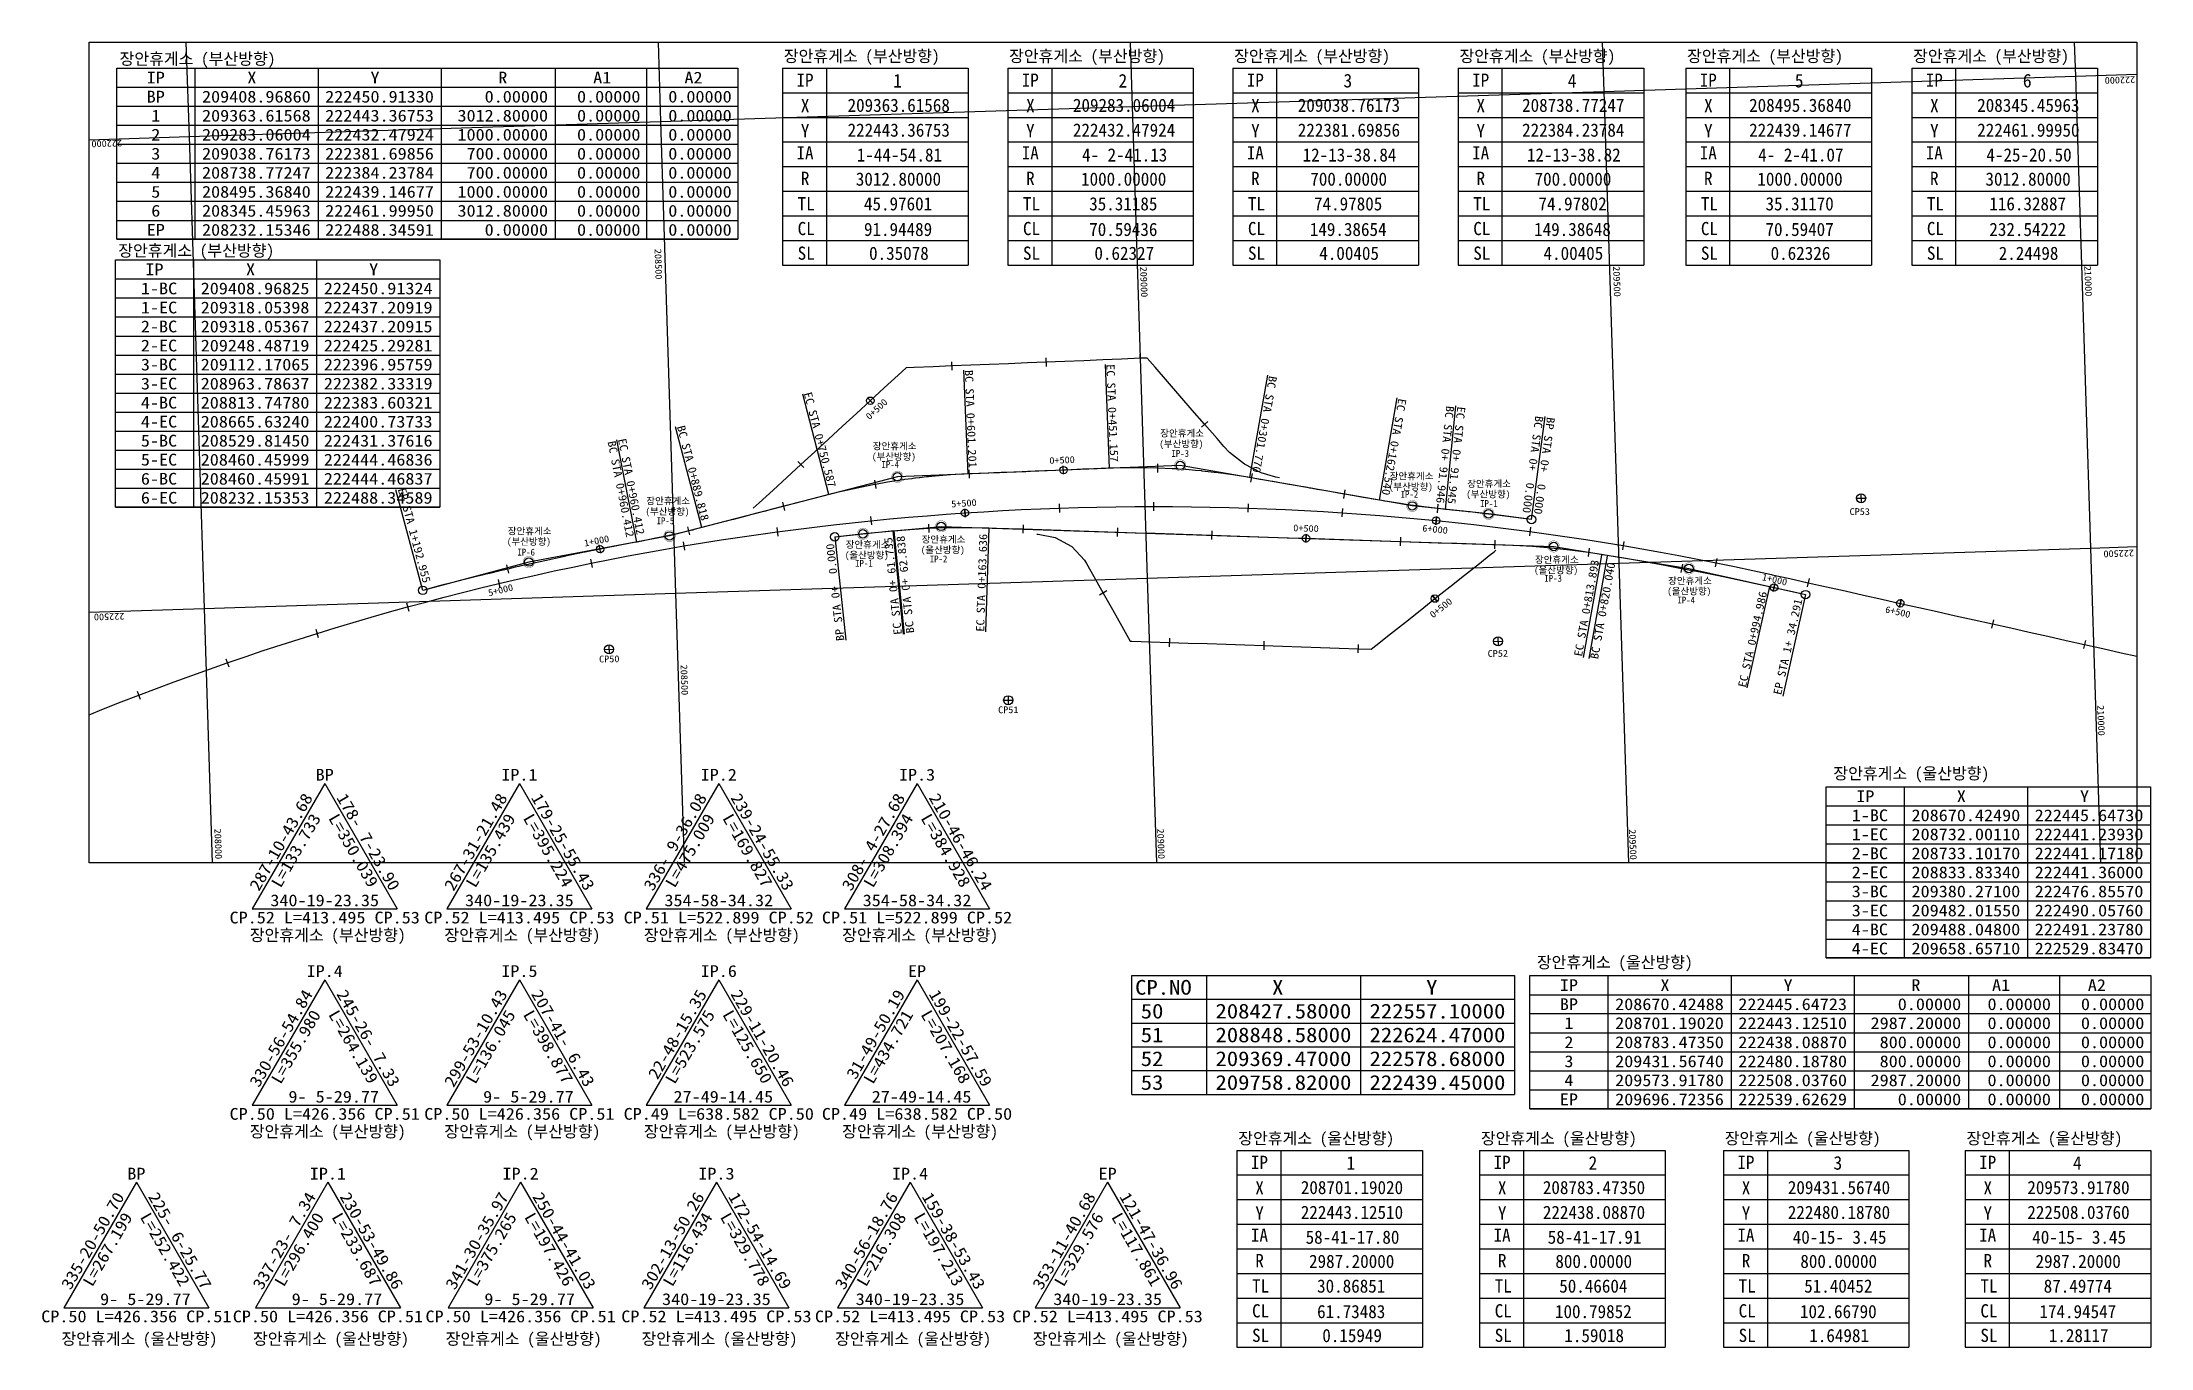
# Model space of a CAD drawing. Extents: x 19 to 2254, y 129 to 1512.
import ezdxf
from ezdxf.enums import TextEntityAlignment as Align

# ---------------------------------------------------------------- set-up
doc = ezdxf.new("R2010")
doc.units = 0
doc.header["$LTSCALE"] = 10
doc.header["$MEASUREMENT"] = 0
doc.layers.get('0').update_dxf_attribs({"linetype": 'CONTINUOUS'})
for name, color, linetype in [('CA-ALGN-CNTL', 2, 'CONTINUOUS'), ('CA-ALGN-IPLN', 1, 'CONTINUOUS'), ('CA-ALGN-IPSM', 2, 'CONTINUOUS'), ('CA-ALGN-STSM', 2, 'CONTINUOUS'), ('CA-ALGN-SUBL', 1, 'CONTINUOUS'), ('CA-ALGN-SUBS', 2, 'CONTINUOUS'), ('CA-ALGN-SUBT', 2, 'CONTINUOUS'), ('CA-ALGN-TEXT', 3, 'CONTINUOUS'), ('CA-TABL-LIN1', 4, 'CONTINUOUS'), ('CA-TABL-LIN2', 1, 'CONTINUOUS'), ('CA-TABL-TEX1', 6, 'CONTINUOUS'), ('CA-TABL-TEX2', 3, 'CONTINUOUS'), ('CA-TEXT', 3, 'CONTINUOUS'), ('CV-GRID-BORD', 4, 'CONTINUOUS'), ('CV-GRID-LINE', 1, 'CONTINUOUS'), ('CV-GRID-TEXT', 4, 'CONTINUOUS'), ('CV-LEAL', 1, 'CONTINUOUS'), ('CV-LEAT', 3, 'CONTINUOUS')]:
    doc.layers.add(name, color=color, linetype=linetype)
doc.styles.add('GTXT', font='DotumChe.ttf')
doc.styles.add('RP2', font='DotumChe.ttf')

msp = doc.modelspace()

# ---------------------------------------------------------------- texts
at = {"layer": 'CA-ALGN-SUBT', "style": 'RP2', "width": 1.100098}
for s, height, rotation, p, p2 in [('BC STA 0+601.201', 8.64, 272.3157, (996.9, 1165), (1001.1, 1061.4)), ('EC STA 0+451.157', 8.64, 272.3157, (1146.9, 1171.1), (1151.1, 1067.5)), ('EC STA 0+750.587', 8.64, 284.5435, (826.2, 1140.4), (852.3, 1040)), ('BC STA 0+301.770', 8.64, 260.0882, (1319.4, 1159.4), (1301.5, 1057.2)), ('EC STA 0+162.540', 8.64, 260.0881, (1456.5, 1135.4), (1438.7, 1033.3)), ('BC STA 0+ 91.946', 8.64, 264.1329, (1507, 1127.5), (1496.4, 1024.4)), ('EC STA 0+ 91.945', 8.64, 264.1329, (1518.9, 1126.7), (1508.3, 1023.6)), ('BC STA 0+889.818', 8.64, 284.543, (691.8, 1105.1), (717.8, 1004.7)), ('BC STA 0+  0.000', 8.64, 262.3845, (1601.6, 1116.9), (1587.9, 1014.1)), ('BP STA 0+  0.000', 8.64, 262.3845, (1613.8, 1115.6), (1600, 1012.8)), ('BC STA 0+960.412', 8.64, 281.1262, (618.3, 1089.1), (638.3, 987.3)), ('EC STA 0+960.412', 8.64, 281.1262, (629.4, 1091.6), (649.4, 989.9)), ('EP STA 1+192.955', 8.64, 284.9517, (396, 1038.9), (422.8, 938.8)), ('CP53', 7.2, 359.5988, (1934.5, 1011.6), (1956.1, 1011.5)), ('EC STA 0+ 61.735', 8.64, 95.7309, (930.3, 885.1), (919.9, 988.3)), ('BC STA 0+ 62.838', 8.64, 95.7309, (943.4, 886.6), (933, 989.8)), ('EC STA 0+163.636', 8.64, 88.1144, (1017.4, 887.8), (1020.8, 991.4)), ('BP STA 0+  0.000', 8.64, 96.1333, (869.3, 878.5), (858.2, 981.6)), ('EC STA 0+813.893', 8.64, 79.8692, (1650.9, 861.2), (1669.2, 963.2)), ('BC STA 0+820.040', 8.64, 79.8692, (1668, 858.3), (1686.3, 960.4)), ('EC STA 0+994.986', 8.64, 77.4056, (1824.6, 828.3), (1847.2, 929.5)), ('EP STA 1+ 34.291', 8.64, 77.4056, (1862, 820.4), (1884.6, 921.6)), ('CP50', 7.2, 0.7337, (609.4, 855.3), (631, 855.6)), ('CP52', 7.2, 0.3732, (1551, 861.2), (1572.6, 861.3))]:
    msp.add_text(s, height=height, rotation=rotation, dxfattribs=at).set_placement(p, p2, align=Align.FIT)
at = {"layer": 'CA-ALGN-TEXT', "style": 'RP2', "width": 1.100098}
for s, rotation, p, p2 in [('0+500', 42.5667, (895.9, 1111.9), (915.8, 1130.2)), ('0+500', 2.3157, (1086.7, 1065.6), (1113.6, 1066.7)), ('5+500', 3.8436, (982.8, 1019.5), (1009.7, 1021.3)), ('1+000', 11.2513, (594.2, 978), (620.6, 983.2)), ('0+500', 358.1141, (1344.9, 994.3), (1371.9, 993.4)), ('6+000', 354.2943, (1481.5, 994.2), (1508.4, 991.5)), ('1+000', 347.4055, (1841.2, 942.5), (1867.5, 936.6)), ('5+000', 13.3929, (492.7, 925.4), (518.9, 931.7)), ('0+500', 38.3651, (1493.1, 901.9), (1514.3, 918.7)), ('6+500', 347.4055, (1971.8, 908.3), (1998.1, 902.4))]:
    msp.add_text(s, height=7.2, rotation=rotation, dxfattribs=at).set_placement(p, p2, align=Align.FIT)
at = {"layer": 'CA-ALGN-TEXT', "style": 'RP2'}
for s, p in [('장안휴게소', (1204, 1094.5)), ('장안휴게소', (899.4, 1080.9)), ('(부산방향)', (898.6, 1069.8)), ('(부산방향)', (1203.2, 1083.3)), ('IP-3', (1215.9, 1073.1)), ('IP-4', (908.6, 1061.4)), ('장안휴게소', (1447.2, 1049.1)), ('장안휴게소', (659.4, 1022.8)), ('(부산방향)', (1446.4, 1037.9)), ('IP-2', (1458.8, 1029.9)), ('장안휴게소', (1529.3, 1041.1)), ('(부산방향)', (1528.5, 1030)), ('(부산방향)', (658.6, 1011.6)), ('IP-5', (670.3, 1001.8)), ('IP-1', (1543, 1020.1)), ('장안휴게소', (512.6, 990.9)), ('(부산방향)', (511.8, 979.8)), ('장안휴게소', (870.7, 976.6)), ('장안휴게소', (951.2, 982.1)), ('IP-6', (522.8, 968.6)), ('(울산방향)', (869.9, 965.4)), ('IP-1', (880.7, 956.7)), ('(울산방향)', (950.4, 971)), ('IP-2', (959.8, 961.4)), ('장안휴게소', (1601.1, 960.6)), ('(울산방향)', (1600.3, 949.5)), ('IP-3', (1611.1, 940.8)), ('장안휴게소', (1742.2, 938.3)), ('(울산방향)', (1741.4, 927.2)), ('IP-4', (1752.1, 917.8))]:
    msp.add_text(s, height=7.2, dxfattribs=at).set_placement(p)
at = {"layer": 'CA-TABL-TEX1', "style": 'RP2', "width": 1.128305}
for s, height, p, p2 in [('IP', 12.48, (130, 1468.7), (149.2, 1468.7)), ('X', 12.5, (236.6, 1468.7), (246.2, 1468.7)), ('Y', 12.5, (367.1, 1468.7), (376.7, 1468.7)), ('R', 12.5, (502.5, 1468.7), (512.1, 1468.7)), ('A1', 12.48, (603.1, 1468.7), (622.3, 1468.7)), ('A2', 12.48, (699.8, 1468.7), (719, 1468.7)), ('BP', 12.48, (130, 1448.5), (149.2, 1448.5)), ('1', 12.5, (134.8, 1428.4), (144.4, 1428.4)), ('2', 12.5, (134.8, 1408.2), (144.4, 1408.2)), ('3', 12.5, (134.8, 1388.1), (144.4, 1388.1)), ('4', 12.5, (134.8, 1367.9), (144.4, 1367.9)), ('5', 12.5, (134.8, 1347.7), (144.4, 1347.7)), ('EP', 12.48, (130, 1307.4), (149.2, 1307.4)), ('6', 12.5, (134.8, 1327.6), (144.4, 1327.6)), ('IP', 12.48, (128.6, 1265.5), (147.8, 1265.5)), ('X', 12.5, (235.2, 1265.5), (244.8, 1265.5)), ('Y', 12.5, (365.7, 1265.5), (375.3, 1265.5)), ('  1-BC', 12.48, (104.6, 1245.3), (162.2, 1245.3)), ('  1-EC', 12.48, (104.6, 1225.1), (162.2, 1225.1)), ('  2-BC', 12.48, (104.6, 1205), (162.2, 1205)), ('  2-EC', 12.48, (104.6, 1184.8), (162.2, 1184.8)), ('  3-BC', 12.48, (104.6, 1164.7), (162.2, 1164.7)), ('  3-EC', 12.48, (104.6, 1144.5), (162.2, 1144.5)), ('  4-BC', 12.48, (104.6, 1124.3), (162.2, 1124.3)), ('  4-EC', 12.48, (104.6, 1104.2), (162.2, 1104.2)), ('  5-BC', 12.48, (104.6, 1084), (162.2, 1084)), ('  5-EC', 12.48, (104.6, 1063.9), (162.2, 1063.9)), ('  6-BC', 12.48, (104.6, 1043.7), (162.2, 1043.7)), ('  6-EC', 12.48, (104.6, 1023.5), (162.2, 1023.5)), ('IP', 12.48, (1941.6, 707.3), (1960.8, 707.3)), ('X', 12.5, (2048.2, 707.3), (2057.8, 707.3)), ('Y', 12.5, (2178.7, 707.3), (2188.3, 707.3)), ('  1-BC', 12.48, (1917.6, 687.1), (1975.2, 687.1)), ('  1-EC', 12.48, (1917.6, 667), (1975.2, 667)), ('  2-BC', 12.48, (1917.6, 646.8), (1975.2, 646.8)), ('  2-EC', 12.48, (1917.6, 626.7), (1975.2, 626.7)), ('  3-BC', 12.48, (1917.6, 606.5), (1975.2, 606.5)), ('  3-EC', 12.48, (1917.6, 586.3), (1975.2, 586.3)), ('  4-BC', 12.48, (1917.6, 566.2), (1975.2, 566.2)), ('  4-EC', 12.48, (1917.6, 546), (1975.2, 546)), ('CP.NO', 15.6, (1177.4, 503.3), (1237.4, 503.3)), ('X', 15.6, (1322.6, 503.3), (1334.6, 503.3)), ('Y', 15.6, (1485.8, 503.3), (1497.8, 503.3)), ('IP', 12.48, (1627.5, 507.2), (1646.7, 507.2)), ('X', 12.5, (1734.1, 507.2), (1743.7, 507.2)), ('Y', 12.5, (1864.6, 507.2), (1874.2, 507.2)), ('R', 12.5, (2000, 507.2), (2009.6, 507.2)), ('A1', 12.48, (2085.5, 507.2), (2104.7, 507.2)), ('A2', 12.48, (2187, 507.2), (2206.2, 507.2)), ('50', 15.6, (1183.4, 478.1), (1207.4, 478.1)), ('BP', 12.48, (1627.5, 487), (1646.7, 487)), ('1', 12.5, (1632.3, 466.9), (1641.9, 466.9)), ('51', 15.6, (1183.4, 452.9), (1207.4, 452.9)), ('2', 12.5, (1632.3, 446.7), (1641.9, 446.7)), ('52', 15.6, (1183.4, 427.7), (1207.4, 427.7)), ('3', 12.5, (1632.3, 426.5), (1641.9, 426.5)), ('53', 15.6, (1183.4, 402.5), (1207.4, 402.5)), ('4', 12.5, (1632.3, 406.4), (1641.9, 406.4)), ('EP', 12.48, (1627.5, 386.2), (1646.7, 386.2))]:
    msp.add_text(s, height=height, dxfattribs=at).set_placement(p, p2, align=Align.FIT)
at = {"layer": 'CA-TABL-TEX1', "style": 'RP2'}
for s, height, p in [('IP', 13.98, (827.6, 1472.2)), ('1', 14.4, (925.7, 1471.6)), ('IP', 13.98, (1066.3, 1472.2)), ('2', 14.4, (1164.4, 1471.6)), ('IP', 13.98, (1304.8, 1472.2)), ('3', 14.4, (1402.8, 1471.6)), ('IP', 13.98, (1543.6, 1472.2)), ('4', 14.4, (1640.5, 1471.6)), ('IP', 13.98, (1784.8, 1472.2)), ('5', 14.4, (1881.1, 1471.6)), ('IP', 13.98, (2024.3, 1472.2)), ('6', 14.4, (2122.8, 1471.6)), ('X', 14, (827.7, 1445.3)), ('X', 14, (1304.9, 1445.3)), ('X', 14, (1543.7, 1445.3)), ('X', 14, (1784.9, 1445.3)), ('X', 14, (2024.4, 1445.3)), ('Y', 14, (827.7, 1418.7)), ('Y', 14, (1304.9, 1418.7)), ('Y', 14, (1543.7, 1418.7)), ('Y', 14, (1784.9, 1418.7)), ('Y', 14, (2024.4, 1418.7)), ('R', 14, (827.7, 1368.2)), ('R', 14, (1304.8, 1368.2)), ('R', 14, (1543.7, 1368.2)), ('R', 14, (1784.8, 1368.2)), ('R', 14, (2024.3, 1368.2)), ('TL', 13.98, (828.8, 1341.3)), ('TL', 13.98, (1306, 1341.3)), ('TL', 13.98, (1544.8, 1341.3)), ('TL', 13.98, (1786, 1341.3)), ('TL', 13.98, (2025.5, 1341.3)), ('CL', 13.98, (828.8, 1315)), ('CL', 13.98, (1306, 1315)), ('CL', 13.98, (1544.8, 1315)), ('CL', 13.98, (1786, 1315)), ('CL', 13.98, (2025.5, 1315)), ('SL', 13.98, (828.8, 1288.9)), ('SL', 13.98, (1306, 1288.9)), ('SL', 13.98, (1544.8, 1288.9)), ('SL', 13.98, (1786, 1288.9)), ('SL', 13.98, (2025.5, 1288.9)), ('IP', 13.98, (1309.2, 325.7)), ('1', 14.4, (1406, 325)), ('IP', 13.98, (1566.3, 325.7)), ('2', 14.4, (1662.5, 325)), ('IP', 13.98, (1824.7, 325.7)), ('3', 14.4, (1922.1, 325)), ('IP', 13.98, (2080.9, 325.7)), ('4', 14.4, (2175.9, 325)), ('X', 14, (1309.3, 298.7)), ('X', 14, (1566.4, 298.7)), ('X', 14, (1824.8, 298.7)), ('X', 14, (2081, 298.7)), ('Y', 14, (1309.3, 272.1)), ('Y', 14, (1566.4, 272.1)), ('Y', 14, (1824.8, 272.1)), ('Y', 14, (2081, 272.1)), ('R', 14, (1309.3, 221.6)), ('R', 14, (1566.4, 221.6)), ('R', 14, (1824.8, 221.6)), ('R', 14, (2081, 221.6)), ('TL', 13.98, (1310.4, 194.7)), ('TL', 13.98, (1567.5, 194.7)), ('TL', 13.98, (1826, 194.7)), ('TL', 13.98, (2082.2, 194.7)), ('CL', 13.98, (1310.4, 168.4)), ('CL', 13.98, (1567.5, 168.4)), ('CL', 13.98, (1826, 168.4)), ('CL', 13.98, (2082.2, 168.4)), ('SL', 13.98, (1310.4, 142.4)), ('SL', 13.98, (1567.5, 142.4)), ('SL', 13.98, (1826, 142.4)), ('SL', 13.98, (2082.2, 142.4))]:
    msp.add_text(s, height=height, rotation=360, dxfattribs=at).set_placement(p, align=Align.MIDDLE)
for p in [(827.6, 1395.2), (1304.8, 1395.2), (1543.6, 1395.2), (1784.8, 1395.2), (2024.3, 1395.2), (1309.2, 248.6), (1566.3, 248.6), (1824.7, 248.6), (2080.9, 248.6)]:
    msp.add_text('IA', height=13.98, dxfattribs=at).set_placement(p, align=Align.MIDDLE)
at = {"layer": 'CA-TABL-TEX2', "style": 'RP2', "width": 1.128305}
for s, height, p, p2 in [('209408.96860', 12.48, (188.6, 1448.5), (303.8, 1448.5)), ('222450.91330', 12.48, (319.1, 1448.5), (434.3, 1448.5)), ('    0.00000', 12.48, (449.7, 1448.5), (555.3, 1448.5)), ('   0.00000', 12.48, (557.2, 1448.5), (653.2, 1448.5)), ('   0.00000', 12.48, (653.9, 1448.5), (749.9, 1448.5)), ('209363.61568', 12.48, (188.6, 1428.4), (303.8, 1428.4)), ('222443.36753', 12.48, (319.1, 1428.4), (434.3, 1428.4)), (' 3012.80000', 12.48, (449.7, 1428.4), (555.3, 1428.4)), ('   0.00000', 12.48, (557.2, 1428.4), (653.2, 1428.4)), ('   0.00000', 12.48, (653.9, 1428.4), (749.9, 1428.4)), ('209283.06004', 12.48, (188.6, 1408.2), (303.8, 1408.2)), ('222432.47924', 12.48, (319.1, 1408.2), (434.3, 1408.2)), (' 1000.00000', 12.48, (449.7, 1408.2), (555.3, 1408.2)), ('   0.00000', 12.48, (557.2, 1408.2), (653.2, 1408.2)), ('   0.00000', 12.48, (653.9, 1408.2), (749.9, 1408.2)), ('209038.76173', 12.48, (188.6, 1388.1), (303.8, 1388.1)), ('222381.69856', 12.48, (319.1, 1388.1), (434.3, 1388.1)), ('  700.00000', 12.48, (449.7, 1388.1), (555.3, 1388.1)), ('   0.00000', 12.48, (557.2, 1388.1), (653.2, 1388.1)), ('   0.00000', 12.48, (653.9, 1388.1), (749.9, 1388.1)), ('208738.77247', 12.48, (188.6, 1367.9), (303.8, 1367.9)), ('222384.23784', 12.48, (319.1, 1367.9), (434.3, 1367.9)), ('  700.00000', 12.48, (449.7, 1367.9), (555.3, 1367.9)), ('   0.00000', 12.48, (557.2, 1367.9), (653.2, 1367.9)), ('   0.00000', 12.48, (653.9, 1367.9), (749.9, 1367.9)), ('208495.36840', 12.48, (188.6, 1347.7), (303.8, 1347.7)), ('222439.14677', 12.48, (319.1, 1347.7), (434.3, 1347.7)), (' 1000.00000', 12.48, (449.7, 1347.7), (555.3, 1347.7)), ('   0.00000', 12.48, (557.2, 1347.7), (653.2, 1347.7)), ('   0.00000', 12.48, (653.9, 1347.7), (749.9, 1347.7)), ('208345.45963', 12.48, (188.6, 1327.6), (303.8, 1327.6)), ('208232.15346', 12.48, (188.6, 1307.4), (303.8, 1307.4)), ('222461.99950', 12.48, (319.1, 1327.6), (434.3, 1327.6)), ('222488.34591', 12.48, (319.1, 1307.4), (434.3, 1307.4)), (' 3012.80000', 12.48, (449.7, 1327.6), (555.3, 1327.6)), ('    0.00000', 12.48, (449.7, 1307.4), (555.3, 1307.4)), ('   0.00000', 12.48, (557.2, 1327.6), (653.2, 1327.6)), ('   0.00000', 12.48, (557.2, 1307.4), (653.2, 1307.4)), ('   0.00000', 12.48, (653.9, 1327.6), (749.9, 1327.6)), ('   0.00000', 12.48, (653.9, 1307.4), (749.9, 1307.4)), ('209408.96825', 12.48, (187.2, 1245.3), (302.4, 1245.3)), ('222450.91324', 12.48, (317.7, 1245.3), (432.9, 1245.3)), ('209318.05398', 12.48, (187.2, 1225.1), (302.4, 1225.1)), ('222437.20919', 12.48, (317.7, 1225.1), (432.9, 1225.1)), ('209318.05367', 12.48, (187.2, 1205), (302.4, 1205)), ('222437.20915', 12.48, (317.7, 1205), (432.9, 1205)), ('209248.48719', 12.48, (187.2, 1184.8), (302.4, 1184.8)), ('222425.29281', 12.48, (317.7, 1184.8), (432.9, 1184.8)), ('209112.17065', 12.48, (187.2, 1164.7), (302.4, 1164.7)), ('222396.95759', 12.48, (317.7, 1164.7), (432.9, 1164.7)), ('208963.78637', 12.48, (187.2, 1144.5), (302.4, 1144.5)), ('222382.33319', 12.48, (317.7, 1144.5), (432.9, 1144.5)), ('208813.74780', 12.48, (187.2, 1124.3), (302.4, 1124.3)), ('222383.60321', 12.48, (317.7, 1124.3), (432.9, 1124.3)), ('208665.63240', 12.48, (187.2, 1104.2), (302.4, 1104.2)), ('208529.81450', 12.48, (187.2, 1084), (302.4, 1084)), ('222400.73733', 12.48, (317.7, 1104.2), (432.9, 1104.2)), ('222431.37616', 12.48, (317.7, 1084), (432.9, 1084)), ('208460.45999', 12.48, (187.2, 1063.9), (302.4, 1063.9)), ('222444.46836', 12.48, (317.7, 1063.9), (432.9, 1063.9)), ('208460.45991', 12.48, (187.2, 1043.7), (302.4, 1043.7)), ('222444.46837', 12.48, (317.7, 1043.7), (432.9, 1043.7)), ('208232.15353', 12.48, (187.2, 1023.5), (302.4, 1023.5)), ('222488.34589', 12.48, (317.7, 1023.5), (432.9, 1023.5)), ('208670.42490', 12.48, (2000.2, 687.1), (2115.4, 687.1)), ('222445.64730', 12.48, (2130.7, 687.1), (2245.9, 687.1)), ('208732.00110', 12.48, (2000.2, 667), (2115.4, 667)), ('222441.23930', 12.48, (2130.7, 667), (2245.9, 667)), ('208733.10170', 12.48, (2000.2, 646.8), (2115.4, 646.8)), ('222441.17180', 12.48, (2130.7, 646.8), (2245.9, 646.8)), ('208833.83340', 12.48, (2000.2, 626.7), (2115.4, 626.7)), ('222441.36000', 12.48, (2130.7, 626.7), (2245.9, 626.7)), ('209380.27100', 12.48, (2000.2, 606.5), (2115.4, 606.5)), ('222476.85570', 12.48, (2130.7, 606.5), (2245.9, 606.5)), ('209482.01550', 12.48, (2000.2, 586.3), (2115.4, 586.3)), ('222490.05760', 12.48, (2130.7, 586.3), (2245.9, 586.3)), ('209488.04800', 12.48, (2000.2, 566.2), (2115.4, 566.2)), ('222491.23780', 12.48, (2130.7, 566.2), (2245.9, 566.2)), ('209658.65710', 12.48, (2000.2, 546), (2115.4, 546)), ('222529.83470', 12.48, (2130.7, 546), (2245.9, 546)), ('208427.58000', 15.6, (1262.6, 478.1), (1406.6, 478.1)), ('222557.10000', 15.6, (1425.8, 478.1), (1569.8, 478.1)), ('208670.42488', 12.48, (1686.1, 487), (1801.3, 487)), ('222445.64723', 12.48, (1816.6, 487), (1931.8, 487)), ('    0.00000', 12.48, (1947.2, 487), (2052.8, 487)), ('   0.00000', 12.48, (2051.9, 487), (2147.9, 487)), ('   0.00000', 12.48, (2150.9, 487), (2246.9, 487)), ('208701.19020', 12.48, (1686.1, 466.9), (1801.3, 466.9)), ('222443.12510', 12.48, (1816.6, 466.9), (1931.8, 466.9)), (' 2987.20000', 12.48, (1947.2, 466.9), (2052.8, 466.9)), ('   0.00000', 12.48, (2051.9, 466.9), (2147.9, 466.9)), ('   0.00000', 12.48, (2150.9, 466.9), (2246.9, 466.9)), ('208848.58000', 15.6, (1262.6, 452.9), (1406.6, 452.9)), ('222624.47000', 15.6, (1425.8, 452.9), (1569.8, 452.9)), ('208783.47350', 12.48, (1686.1, 446.7), (1801.3, 446.7)), ('222438.08870', 12.48, (1816.6, 446.7), (1931.8, 446.7)), ('  800.00000', 12.48, (1947.2, 446.7), (2052.8, 446.7)), ('   0.00000', 12.48, (2051.9, 446.7), (2147.9, 446.7)), ('   0.00000', 12.48, (2150.9, 446.7), (2246.9, 446.7)), ('209369.47000', 15.6, (1262.6, 427.7), (1406.6, 427.7)), ('222578.68000', 15.6, (1425.8, 427.7), (1569.8, 427.7)), ('209431.56740', 12.48, (1686.1, 426.5), (1801.3, 426.5)), ('222480.18780', 12.48, (1816.6, 426.5), (1931.8, 426.5)), ('  800.00000', 12.48, (1947.2, 426.5), (2052.8, 426.5)), ('   0.00000', 12.48, (2051.9, 426.5), (2147.9, 426.5)), ('   0.00000', 12.48, (2150.9, 426.5), (2246.9, 426.5)), ('209758.82000', 15.6, (1262.6, 402.5), (1406.6, 402.5)), ('222439.45000', 15.6, (1425.8, 402.5), (1569.8, 402.5)), ('209573.91780', 12.48, (1686.1, 406.4), (1801.3, 406.4)), ('222508.03760', 12.48, (1816.6, 406.4), (1931.8, 406.4)), (' 2987.20000', 12.48, (1947.2, 406.4), (2052.8, 406.4)), ('   0.00000', 12.48, (2051.9, 406.4), (2147.9, 406.4)), ('   0.00000', 12.48, (2150.9, 406.4), (2246.9, 406.4)), ('209696.72356', 12.48, (1686.1, 386.2), (1801.3, 386.2)), ('222539.62629', 12.48, (1816.6, 386.2), (1931.8, 386.2)), ('    0.00000', 12.48, (1947.2, 386.2), (2052.8, 386.2)), ('   0.00000', 12.48, (2051.9, 386.2), (2147.9, 386.2)), ('   0.00000', 12.48, (2150.9, 386.2), (2246.9, 386.2))]:
    msp.add_text(s, height=height, dxfattribs=at).set_placement(p, p2, align=Align.FIT)
at = {"layer": 'CA-TABL-TEX2', "style": 'RP2'}
for s, height, p in [('209363.61568', 13.978, (926.9, 1445.5)), ('X', 14, (1066.4, 1445.3)), ('209283.06004', 13.978, (1165.7, 1445.5)), ('209038.76173', 13.978, (1404, 1445.5)), ('208738.77247', 13.978, (1641.7, 1445.5)), ('208495.36840', 13.978, (1882.3, 1445.5)), ('208345.45963', 13.978, (2124, 1445.5)), ('222443.36753', 13.978, (926.9, 1419.2)), ('Y', 14, (1066.4, 1418.7)), ('222432.47924', 13.978, (1165.7, 1419.2)), ('222381.69856', 13.978, (1404, 1419.2)), ('222384.23784', 13.978, (1641.7, 1419.2)), ('222439.14677', 13.978, (1882.3, 1419.2)), ('222461.99950', 13.978, (2124, 1419.2)), ('R', 14, (1066.4, 1368.2)), ('TL', 13.98, (1067.6, 1341.3)), ('CL', 13.98, (1067.6, 1315)), ('SL', 13.98, (1067.6, 1288.9)), ('208701.19020', 13.978, (1407.2, 298.9)), ('208783.47350', 13.978, (1663.7, 298.9)), ('209431.56740', 13.978, (1923.3, 298.9)), ('209573.91780', 13.978, (2177.1, 298.9)), ('222443.12510', 13.978, (1407.2, 272.6)), ('222438.08870', 13.978, (1663.7, 272.6)), ('222480.18780', 13.978, (1923.3, 272.6)), ('222508.03760', 13.978, (2177.1, 272.6))]:
    msp.add_text(s, height=height, rotation=360, dxfattribs=at).set_placement(p, align=Align.MIDDLE)
for s, height, p in [('1-44-54.81', 13.98, (927.6, 1392.9, 239.3)), ('IA', 13.98, (1066.3, 1395.2)), ('4- 2-41.13', 13.98, (1166.3, 1392.9, 239.3)), ('12-13-38.84', 13.978, (1404.6, 1392.9, 239.3)), ('12-13-38.82', 13.978, (1642.3, 1392.9, 239.3)), ('4- 2-41.07', 13.98, (1882.9, 1392.9, 239.3)), ('4-25-20.50', 13.98, (2124.7, 1392.9, 239.3)), ('3012.80000', 13.98, (926.6, 1367.3, 239.3)), ('1000.00000', 13.98, (1165.3, 1367.3, 239.3)), ('700.00000', 13.98, (1403.7, 1367.3, 239.3)), ('700.00000', 13.98, (1641.4, 1367.3, 239.3)), ('1000.00000', 13.98, (1882, 1367.3, 239.3)), ('3012.80000', 13.98, (2123.7, 1367.3, 239.3)), ('45.97601', 13.98, (926.2, 1341.1, 239.3)), ('35.31185', 13.98, (1164.9, 1341.1, 239.3)), ('74.97805', 13.98, (1403.2, 1341.1, 239.3)), ('74.97802', 13.98, (1641, 1341.1, 239.3)), ('35.31170', 13.98, (1881.6, 1341.1, 239.3)), ('116.32887', 13.98, (2123.3, 1341.1, 239.3)), ('91.94489', 13.98, (926.2, 1314)), ('70.59436', 13.98, (1164.9, 1314)), ('149.38654', 13.98, (1403.2, 1314)), ('149.38648', 13.98, (1640.9, 1314)), ('70.59407', 13.98, (1881.6, 1314)), ('232.54222', 13.98, (2123.3, 1314)), ('0.35078', 13.98, (927.1, 1288.7, 239.3)), ('0.62327', 13.98, (1165.9, 1288.7, 239.3)), ('4.00405', 13.98, (1404.2, 1288.7, 239.3)), ('4.00405', 13.98, (1641.9, 1288.7, 239.3)), ('0.62326', 13.98, (1882.5, 1288.7, 239.3)), ('2.24498', 13.98, (2124.2, 1288.7, 239.3)), ('58-41-17.80', 13.978, (1407.8, 246.3, 239.3)), ('58-41-17.91', 13.978, (1664.3, 246.3, 239.3)), ('40-15- 3.45', 13.978, (1924, 246.3, 239.3)), ('40-15- 3.45', 13.978, (2177.8, 246.3, 239.3)), ('2987.20000', 13.98, (1406.9, 220.7, 239.3)), ('800.00000', 13.98, (1663.4, 220.7, 239.3)), ('800.00000', 13.98, (1923, 220.7, 239.3)), ('2987.20000', 13.98, (2176.8, 220.7, 239.3)), ('30.86851', 13.98, (1406.4, 194.5, 239.3)), ('50.46604', 13.98, (1663, 194.5, 239.3)), ('51.40452', 13.98, (1922.6, 194.5, 239.3)), ('87.49774', 13.98, (2176.4, 194.5, 239.3)), ('61.73483', 13.98, (1406.4, 167.5)), ('100.79852', 13.98, (1663, 167.5)), ('102.66790', 13.98, (1922.6, 167.5)), ('174.94547', 13.98, (2176.4, 167.5)), ('0.15949', 13.98, (1407.4, 142.1, 239.3)), ('1.59018', 13.98, (1663.9, 142.1, 239.3)), ('1.64981', 13.98, (1923.5, 142.1, 239.3)), ('1.28117', 13.98, (2177.3, 142.1, 239.3))]:
    msp.add_text(s, height=height, dxfattribs=at).set_placement(p, align=Align.MIDDLE)
at = {"layer": 'CA-TEXT', "style": 'RP2'}
for s, p in [('장안휴게소 (부산방향)', (101.2, 1488.6)), ('장안휴게소 (부산방향)', (805.1, 1491.5)), ('장안휴게소 (부산방향)', (1043.8, 1491.5)), ('장안휴게소 (부산방향)', (1282.3, 1491.5)), ('장안휴게소 (부산방향)', (1521.1, 1491.5)), ('장안휴게소 (부산방향)', (1762.3, 1491.5)), ('장안휴게소 (부산방향)', (2001.8, 1491.5)), ('장안휴게소 (부산방향)', (99.8, 1285.4)), ('장안휴게소 (울산방향)', (1917.3, 731.5)), ('장안휴게소 (울산방향)', (1603.1, 531.4)), ('장안휴게소 (울산방향)', (1286.7, 344.9)), ('장안휴게소 (울산방향)', (1543.8, 344.9)), ('장안휴게소 (울산방향)', (1802.2, 344.9)), ('장안휴게소 (울산방향)', (2058.4, 344.9))]:
    msp.add_text(s, height=12.48, dxfattribs=at).set_placement(p)
at = {"layer": 'CV-GRID-TEXT', "style": 'RP2', "width": 1.100098}
for s, rotation, p, p2 in [('222000', 181.8307, (2237.1, 1476.3), (2204.8, 1475.3)), ('222000', 181.8307, (103.7, 1409.1), (71.3, 1408.1)), ('208500', 271.8307, (668.2, 1293.4), (669.2, 1261)), ('209000', 271.8307, (1182.7, 1274.5), (1183.7, 1242.1)), ('209500', 271.8307, (1683.9, 1275), (1684.9, 1242.6)), ('210000', 271.8307, (2183.3, 1275.4), (2184.4, 1243)), ('222500', 181.8307, (2235.8, 974.8), (2203.5, 973.7)), ('222500', 181.8307, (106.3, 907.8), (73.9, 906.8)), ('208500', 271.8307, (695.7, 852.9), (696.7, 820.5)), ('CP51', 0.3243, (1032.2, 801.5), (1053.8, 801.6)), ('210000', 271.8307, (2197, 809.9), (2198, 777.5)), ('208000', 271.8307, (201.7, 679.1), (202.7, 646.8)), ('209000', 271.8307, (1200.8, 679.2), (1201.8, 646.9)), ('209500', 271.8307, (1700.8, 678.5), (1701.9, 646.1))]:
    msp.add_text(s, height=7.2, rotation=rotation, dxfattribs=at).set_placement(p, p2, align=Align.FIT)
at = {"layer": 'CV-LEAT', "style": 'RP2', "width": 1.128305}
for s, p, p2 in [('BP', (309, 730.1), (328.2, 730.1)), ('IP.1', (505.7, 730.1), (544.1, 730.1)), ('IP.2', (717, 730.1), (755.4, 730.1)), ('IP.3', (927.1, 730.1), (965.5, 730.1)), ('340-19-23.35', (261, 597), (376.2, 597)), ('340-19-23.35', (467.3, 597), (582.5, 597)), ('354-58-34.32', (678.6, 597), (793.8, 597)), ('354-58-34.32', (888.7, 597), (1003.9, 597)), ('CP.52', (217.8, 578.8), (265.8, 578.8)), ('L=413.495', (275.4, 578.8), (361.8, 578.8)), ('CP.53', (371.4, 578.8), (419.4, 578.8)), ('CP.52', (424.1, 578.8), (472.1, 578.8)), ('L=413.495', (481.7, 578.8), (568.1, 578.8)), ('CP.53', (577.7, 578.8), (625.7, 578.8)), ('CP.51', (635.4, 578.8), (683.4, 578.8)), ('L=522.899', (693, 578.8), (779.4, 578.8)), ('CP.52', (789, 578.8), (837, 578.8)), ('CP.51', (845.5, 578.8), (893.5, 578.8)), ('L=522.899', (903.1, 578.8), (989.5, 578.8)), ('CP.52', (999.1, 578.8), (1047.1, 578.8)), ('IP.4', (299.4, 522.1), (337.8, 522.1)), ('IP.5', (505.7, 522.1), (544.1, 522.1)), ('IP.6', (717, 522.1), (755.4, 522.1)), ('EP', (936.7, 522.1), (955.9, 522.1)), ('CP.50', (217.8, 370.8), (265.8, 370.8)), ('L=426.356', (275.4, 370.8), (361.8, 370.8)), ('  9- 5-29.77', (261, 389), (376.2, 389)), ('CP.51', (371.4, 370.8), (419.4, 370.8)), ('CP.50', (424.1, 370.8), (472.1, 370.8)), ('L=426.356', (481.7, 370.8), (568.1, 370.8)), ('  9- 5-29.77', (467.3, 389), (582.5, 389)), ('CP.51', (577.7, 370.8), (625.7, 370.8)), ('CP.49', (635.4, 370.8), (683.4, 370.8)), (' 27-49-14.45', (678.6, 389), (793.8, 389)), ('L=638.582', (693, 370.8), (779.4, 370.8)), ('CP.50', (789, 370.8), (837, 370.8)), ('CP.49', (845.5, 370.8), (893.5, 370.8)), (' 27-49-14.45', (888.7, 389), (1003.9, 389)), ('L=638.582', (903.1, 370.8), (989.5, 370.8)), ('CP.50', (999.1, 370.8), (1047.1, 370.8)), ('BP', (109.4, 307.5), (128.6, 307.5)), ('IP.1', (302.8, 307.5), (341.2, 307.5)), ('IP.2', (507, 307.5), (545.4, 307.5)), ('IP.3', (714.5, 307.5), (752.9, 307.5)), ('IP.4', (919.7, 307.5), (958.1, 307.5)), ('EP', (1138.7, 307.5), (1157.9, 307.5)), ('  9- 5-29.77', (61.4, 174.5), (176.6, 174.5)), ('  9- 5-29.77', (264.4, 174.5), (379.6, 174.5)), ('  9- 5-29.77', (468.6, 174.5), (583.8, 174.5)), ('340-19-23.35', (676.1, 174.5), (791.3, 174.5)), ('340-19-23.35', (881.3, 174.5), (996.5, 174.5)), ('340-19-23.35', (1090.7, 174.5), (1205.9, 174.5)), ('CP.50', (18.2, 156.2), (66.2, 156.2)), ('L=426.356', (75.8, 156.2), (162.2, 156.2)), ('CP.51', (171.8, 156.2), (219.8, 156.2)), ('CP.50', (221.2, 156.2), (269.2, 156.2)), ('L=426.356', (278.8, 156.2), (365.2, 156.2)), ('CP.51', (374.8, 156.2), (422.8, 156.2)), ('CP.50', (425.4, 156.2), (473.4, 156.2)), ('L=426.356', (483, 156.2), (569.4, 156.2)), ('CP.51', (579, 156.2), (627, 156.2)), ('CP.52', (632.9, 156.2), (680.9, 156.2)), ('L=413.495', (690.5, 156.2), (776.9, 156.2)), ('CP.53', (786.5, 156.2), (834.5, 156.2)), ('CP.52', (838.1, 156.2), (886.1, 156.2)), ('L=413.495', (895.7, 156.2), (982.1, 156.2)), ('CP.53', (991.7, 156.2), (1039.7, 156.2)), ('CP.52', (1047.5, 156.2), (1095.5, 156.2)), ('L=413.495', (1105.1, 156.2), (1191.5, 156.2)), ('CP.53', (1201.1, 156.2), (1249.1, 156.2))]:
    msp.add_text(s, height=12.48, dxfattribs=at).set_placement(p, p2, align=Align.FIT)
for s, rotation, p, p2 in [('287-10-43.68', 60, (248.9, 612.2), (306.5, 712)), ('178- 7-23.90', 300, (330.7, 712), (388.3, 612.2)), ('267-31-21.48', 60, (455.2, 612.2), (512.8, 712)), ('179-25-55.43', 300, (537, 712), (594.6, 612.2)), ('336- 9-36.08', 60, (666.5, 612.2), (724.1, 712)), ('239-24-55.33', 300, (748.3, 712), (805.9, 612.2)), ('308- 4-27.68', 60, (876.6, 612.2), (934.2, 712)), ('210-46-46.24', 300, (958.4, 712), (1016, 612.2)), ('L=133.733', 60, (271.9, 615.6), (315.1, 690.4)), ('L=350.039', 300, (322.1, 690.4), (365.3, 615.6)), ('L=135.439', 60, (478.2, 615.6), (521.4, 690.4)), ('L=395.224', 300, (528.4, 690.4), (571.6, 615.6)), ('L=475.009', 60, (689.5, 615.6), (732.7, 690.4)), ('L=169.827', 300, (739.7, 690.4), (782.9, 615.6)), ('L=308.394', 60, (899.6, 615.6), (942.8, 690.4)), ('L=384.928', 300, (949.8, 690.4), (993, 615.6)), ('330-56-54.84', 60, (248.9, 404.2), (306.5, 504)), ('245-26- 7.33', 300, (330.7, 504), (388.3, 404.2)), ('299-53-10.43', 60, (455.2, 404.2), (512.8, 504)), ('207-41- 6.43', 300, (537, 504), (594.6, 404.2)), (' 22-48-15.35', 60, (666.5, 404.2), (724.1, 504)), ('229-11-20.46', 300, (748.3, 504), (805.9, 404.2)), (' 31-49-50.19', 60, (876.6, 404.2), (934.2, 504)), ('199-22-57.59', 300, (958.4, 504), (1016, 404.2)), ('L=355.980', 60, (271.9, 407.6), (315.1, 482.4)), ('L=264.139', 300, (322.1, 482.4), (365.3, 407.6)), ('L=136.045', 60, (478.2, 407.6), (521.4, 482.4)), ('L=398.877', 300, (528.4, 482.4), (571.6, 407.6)), ('L=523.575', 60, (689.5, 407.6), (732.7, 482.4)), ('L=125.650', 300, (739.7, 482.4), (782.9, 407.6)), ('L=434.721', 60, (899.6, 407.6), (942.8, 482.4)), ('L=207.168', 300, (949.8, 482.4), (993, 407.6)), ('335-20-50.70', 60, (49.3, 189.6), (106.9, 289.4)), ('225- 6-25.77', 300, (131.1, 289.4), (188.7, 189.6)), ('337-23- 7.34', 60, (252.3, 189.6), (309.9, 289.4)), ('230-53-49.86', 300, (334.1, 289.4), (391.7, 189.6)), ('341-30-35.97', 60, (456.5, 189.6), (514.1, 289.4)), ('250-44-41.03', 300, (538.3, 289.4), (595.9, 189.6)), ('302-13-50.26', 60, (664, 189.6), (721.6, 289.4)), ('172-54-14.69', 300, (745.8, 289.4), (803.4, 189.6)), ('340-56-18.76', 60, (869.2, 189.6), (926.8, 289.4)), ('159-38-53.43', 300, (951, 289.4), (1008.6, 189.6)), ('353-11-40.68', 60, (1078.6, 189.6), (1136.2, 289.4)), ('121-47-36.96', 300, (1160.4, 289.4), (1218, 189.6)), ('L=267.199', 60, (72.3, 193), (115.5, 267.8)), ('L=252.422', 300, (122.5, 267.8), (165.7, 193)), ('L=296.400', 60, (275.3, 193), (318.5, 267.8)), ('L=233.687', 300, (325.5, 267.8), (368.7, 193)), ('L=375.265', 60, (479.5, 193), (522.7, 267.8)), ('L=197.426', 300, (529.7, 267.8), (572.9, 193)), ('L=116.434', 60, (687, 193), (730.2, 267.8)), ('L=329.778', 300, (737.2, 267.8), (780.4, 193)), ('L=216.308', 60, (892.2, 193), (935.4, 267.8)), ('L=197.213', 300, (942.4, 267.8), (985.6, 193)), ('L=329.576', 60, (1101.6, 193), (1144.8, 267.8)), ('L=117.861', 300, (1151.8, 267.8), (1195, 193))]:
    msp.add_text(s, height=12.48, rotation=rotation, dxfattribs=at).set_placement(p, p2, align=Align.FIT)
at = {"layer": 'CV-LEAT', "style": 'RP2'}
for s, p in [('장안휴게소 (부산방향)', (239.2, 560.2)), ('장안휴게소 (부산방향)', (445.4, 560.2)), ('장안휴게소 (부산방향)', (656.8, 560.2)), ('장안휴게소 (부산방향)', (866.9, 560.2)), ('장안휴게소 (부산방향)', (239.2, 352.2)), ('장안휴게소 (부산방향)', (445.4, 352.2)), ('장안휴게소 (부산방향)', (656.8, 352.2)), ('장안휴게소 (부산방향)', (866.9, 352.2)), ('장안휴게소 (울산방향)', (39.6, 132.5)), ('장안휴게소 (울산방향)', (242.6, 132.5)), ('장안휴게소 (울산방향)', (446.8, 132.5)), ('장안휴게소 (울산방향)', (654.3, 132.5)), ('장안휴게소 (울산방향)', (859.5, 132.5)), ('장안휴게소 (울산방향)', (1068.9, 132.5))]:
    msp.add_text(s, height=12.48, dxfattribs=at).set_placement(p)

# ---------------------------------------------------------------- blocks, each defined once
blk = doc.blocks.new('CASTAMS')
blk.add_line((0, -1.5), (0, 1.5))
at = {"style": 'GTXT', "flags": 1}
for tag, p in [('XSEC_DAT', (0, -6.85)), ('STA_DST', (0, -3.62))]:
    blk.add_attdef(tag, text='', height=2.5, dxfattribs=at).set_placement(p, align=Align.MIDDLE)
blk = doc.blocks.new('CAIPMRK')
at = {"const_width": 0.1}
blk.add_lwpolyline([(-2, 0, -1), (2, 0, -1)], format="xyb", close=True, dxfattribs=at)
blk.add_circle((0, 0), 1.5)
blk = doc.blocks.new('CASTAMM')
blk.add_line((0, -1.5), (0, 1.5))
blk.add_circle((0, 0), 1.3)
at = {"style": 'GTXT', "flags": 1}
for tag, p in [('XSEC_DAT', (0, -6.85)), ('STA_DST', (0, -3.62))]:
    blk.add_attdef(tag, text='', height=2.5, dxfattribs=at).set_placement(p, align=Align.MIDDLE)

# ---------------------------------------------------------------- linework, layer by layer
at = {"layer": 'CA-ALGN-CNTL'}
for points in [[(1597.5, 1006.7), (1551.9, 1012.8), (1471.1, 1021.1), (1225.3, 1064.1), (925.5, 1051.9), (684, 989.3), (534.9, 961.7), (422.5, 931.7)], [(859.1, 988.4), (889.8, 991.9), (971.9, 999.5), (1621, 978.2), (1764.2, 954.9), (1887.9, 927.2)]]:
    msp.add_lwpolyline(points, dxfattribs=at)
at = {"layer": 'CA-ALGN-IPLN'}
for points in [[(1330.3, 1050.9), (1326.6, 1051.7), (1311.1, 1056.3), (1293.3, 1065.3), (1277.6, 1077.7), (1271.4, 1084.2), (1264.2, 1092.5), (1251.1, 1107.6), (1238, 1122.7), (1224.9, 1137.8), (1211.7, 1152.9), (1198.6, 1168), (1190.2, 1177.7), (1190.2, 1177.7), (1183.1, 1177.5), (1163.1, 1176.6), (1143.1, 1175.8), (1123.1, 1175), (1103.1, 1174.2), (1083.2, 1173.4), (1063.2, 1172.6), (1043.2, 1171.8), (1023.2, 1171), (1003.2, 1170.2), (983.2, 1169.4), (963.3, 1168.6), (943.3, 1167.8), (934.7, 1167.4), (934.7, 1167.4), (926.3, 1159.7), (911.6, 1146.1), (896.8, 1132.6), (882.1, 1119.1), (867.4, 1105.6), (852.6, 1092), (837.9, 1078.5), (823.2, 1065), (808.5, 1051.4), (793.7, 1037.9), (779, 1024.4), (772.7, 1018.6)], [(1597.5, 1006.7), (1597.5, 1006.7), (1588.6, 1007.9), (1580.6, 1008.9), (1577.7, 1009.3), (1557.8, 1011.7), (1548.9, 1012.8), (1547.9, 1012.9), (1537.9, 1014.1), (1532.5, 1014.7), (1530.5, 1014.9), (1525.5, 1015.5), (1523.5, 1015.7), (1518.1, 1016.3), (1517.1, 1016.4), (1513.1, 1016.8), (1508.1, 1017.3), (1506.2, 1017.5), (1506.2, 1017.5), (1498.2, 1018.4), (1483.3, 1020.1), (1478.3, 1020.8), (1469.4, 1022), (1468.4, 1022.1), (1458.5, 1023.6), (1444.7, 1025.8), (1441.7, 1026.3), (1438.8, 1026.8), (1436.3, 1027.2), (1427.4, 1028.7), (1426, 1029), (1419.1, 1030.2), (1409.5, 1031.9), (1399.4, 1033.6), (1396.9, 1034.1), (1379.7, 1037.1), (1370.3, 1038.7), (1369.3, 1038.9), (1366.9, 1039.3), (1365.9, 1039.5), (1363.9, 1039.8), (1362.4, 1040.1), (1360, 1040.5), (1356, 1041.2), (1355, 1041.4), (1341.2, 1043.8), (1340.3, 1044), (1323.5, 1046.9), (1323, 1047), (1320.6, 1047.4), (1310.7, 1049.1), (1309.7, 1049.3), (1300.9, 1050.9), (1299.1, 1051.2), (1281.1, 1054.1), (1273.2, 1055.2), (1271.2, 1055.5), (1268.3, 1055.8), (1267.8, 1055.9), (1265.3, 1056.2), (1261.3, 1056.7), (1248.4, 1058.1), (1247.9, 1058.2), (1241.4, 1058.8), (1231.4, 1059.6), (1230.7, 1059.7), (1223.5, 1060.2), (1222.5, 1060.2), (1221.5, 1060.3), (1217.5, 1060.5), (1216.5, 1060.6), (1201.5, 1061.2), (1190.2, 1061.5), (1189.2, 1061.5), (1181.5, 1061.6), (1161.5, 1061.4), (1150.3, 1061), (1149.5, 1061), (1149, 1061), (1141.5, 1060.7), (1125.5, 1060), (1125, 1060), (1122.6, 1059.9), (1121.5, 1059.9), (1103.5, 1059.1), (1103, 1059.1), (1101.5, 1059.1), (1093.5, 1058.7), (1093, 1058.7), (1082.6, 1058.3), (1081.6, 1058.3), (1073.6, 1057.9), (1071.6, 1057.8), (1063.6, 1057.5), (1061.6, 1057.4), (1041.6, 1056.6), (1035.6, 1056.4), (1033.6, 1056.3), (1027.6, 1056.1), (1021.6, 1055.8), (1001.6, 1055), (1000.4, 1055), (986.6, 1054.3), (981.6, 1054), (961.7, 1052.3), (958.3, 1052), (956.3, 1051.8), (949.4, 1051), (948.4, 1050.9), (944.8, 1050.5), (943.8, 1050.4), (941.8, 1050.1), (940.8, 1050), (932.9, 1049), (931.9, 1048.8), (928, 1048.3), (925, 1047.8), (922, 1047.4), (915.1, 1046.3), (902.3, 1044), (899.4, 1043.5), (882.7, 1040.1), (863.2, 1035.7), (852.9, 1033.1), (843.8, 1030.8), (824.5, 1025.7), (805.1, 1020.7), (791.5, 1017.2), (785.7, 1015.7), (778, 1013.7), (771.2, 1011.9), (766.4, 1010.7), (751.9, 1006.9), (747, 1005.6), (744.5, 1005), (727.7, 1000.6), (718.2, 998.2), (711.2, 996.4), (709.3, 995.9), (708.3, 995.6), (706.3, 995.2), (688.8, 991), (675.2, 988), (669.3, 986.8), (664.4, 985.8), (649.7, 982.9), (649.3, 982.9), (649.3, 982.9), (646.7, 982.4), (640.8, 981.3), (630, 979.2), (628, 978.8), (625.1, 978.3), (620.7, 977.4), (617.7, 976.8), (617.2, 976.7), (610.4, 975.4), (603.5, 974), (600.6, 973.4), (599.6, 973.2), (594.7, 972.2), (593.7, 972), (590.8, 971.4), (577.1, 968.6), (571.2, 967.3), (551.7, 963.1), (537, 959.8), (535.1, 959.4), (534.1, 959.2), (532.1, 958.7), (530.2, 958.3), (527.3, 957.6), (525.3, 957.2), (524.3, 957), (520.4, 956.1), (512.6, 954.2), (502.9, 952), (493.2, 949.6), (486.4, 948), (485.4, 947.7), (476.7, 945.6), (473.8, 944.9), (454.4, 940), (442.7, 937), (435, 935), (434, 934.8), (422.5, 931.7)], [(69.1, 799.9), (84.3, 806), (102.9, 813.4), (121.5, 820.6), (140.2, 827.7), (159, 834.7), (177.7, 841.6), (196.6, 848.3), (215.4, 854.9), (234.4, 861.4), (253.3, 867.8), (272.3, 874), (291.4, 880.1), (310.5, 886.1), (329.6, 892), (348.7, 897.7), (367.9, 903.3), (387.2, 908.8), (406.5, 914.1), (425.8, 919.3), (445.1, 924.4), (464.5, 929.4), (483.9, 934.2), (503.3, 938.9), (522.8, 943.5), (542.3, 947.9), (561.8, 952.2), (581.4, 956.4), (601, 960.4), (620.6, 964.4), (640.2, 968.1), (659.9, 971.8), (679.6, 975.3), (699.3, 978.7), (719, 982), (738.8, 985.1), (758.6, 988.1), (778.3, 991), (798.2, 993.7), (818, 996.3), (837.8, 998.8), (857.7, 1001.1), (877.6, 1003.3), (897.5, 1005.4), (917.4, 1007.3), (937.3, 1009.1), (957.2, 1010.8), (977.2, 1012.3), (997.1, 1013.7), (1017.1, 1015), (1037, 1016.2), (1057, 1017.2), (1077, 1018), (1097, 1018.8), (1117, 1019.4), (1137, 1019.9), (1157, 1020.2), (1177, 1020.4), (1197, 1020.5), (1217, 1020.4), (1237, 1020.2), (1257, 1019.9), (1277, 1019.5), (1296.9, 1018.9), (1316.9, 1018.1), (1336.9, 1017.3), (1356.9, 1016.3), (1376.9, 1015.2), (1396.8, 1013.9), (1416.8, 1012.5), (1436.7, 1011), (1456.6, 1009.3), (1476.6, 1007.5), (1496.5, 1005.6), (1516.4, 1003.6), (1536.2, 1001.4), (1556.1, 999.1), (1576, 996.6), (1595.8, 994), (1615.6, 991.3), (1635.4, 988.5), (1655.2, 985.5), (1674.9, 982.4), (1694.7, 979.1), (1714.4, 975.7), (1734.1, 972.2), (1753.7, 968.6), (1773.4, 964.8), (1793, 960.9), (1812.6, 956.9), (1832.1, 952.7), (1851.7, 948.5), (1852.4, 948.3), (1871.2, 944.1), (1890.7, 939.7), (1910.2, 935.4), (1929.8, 931), (1949.3, 926.6), (1968.8, 922.3), (1988.3, 917.9), (2007.8, 913.6), (2027.3, 909.2), (2046.9, 904.8), (2066.4, 900.5), (2085.9, 896.1), (2105.4, 891.8), (2124.9, 887.4), (2144.5, 883), (2164, 878.7), (2183.5, 874.3), (2203, 870), (2222.5, 865.6), (2239, 861.9)], [(859.1, 988.4), (859.1, 988.4), (879, 990.6), (898.9, 992.7), (918.8, 994.6), (920.6, 994.8), (921.7, 994.9), (938.8, 996.3), (958.7, 997.4), (978.7, 998.1), (998.7, 998.3), (1018.7, 998), (1022.3, 997.9), (1038.7, 997.3), (1043.1, 997.2), (1058.7, 996.7), (1078.7, 996), (1098.7, 995.4), (1118.6, 994.7), (1138.6, 994.1), (1158.6, 993.4), (1178.6, 992.7), (1198.6, 992.1), (1218.6, 991.4), (1238.6, 990.8), (1258.6, 990.1), (1278.6, 989.4), (1298.6, 988.8), (1318.5, 988.1), (1338.5, 987.5), (1358.5, 986.8), (1378.5, 986.2), (1398.5, 985.5), (1418.5, 984.8), (1438.5, 984.2), (1458.5, 983.5), (1478.5, 982.9), (1498.4, 982.2), (1518.4, 981.6), (1538.4, 980.9), (1558.4, 980.2), (1559.4, 980.2), (1569.6, 979.9), (1578.4, 979.5), (1598.4, 978.4), (1618.3, 976.8), (1638.2, 974.7), (1658, 972), (1671.7, 969.9), (1677.8, 968.9), (1677.8, 968.9), (1697.5, 965.7), (1717.2, 962.3), (1736.9, 958.7), (1756.6, 955), (1776.2, 951.2), (1795.8, 947.3), (1815.4, 943.2), (1834.9, 939), (1849.6, 935.8), (1854.5, 934.7), (1874, 930.4), (1887.9, 927.2)], [(1073.2, 991.1), (1074.8, 991.1), (1092.8, 987.7), (1110.3, 978.2), (1123.8, 963.5), (1125.9, 960.1), (1133.7, 946.2), (1143.5, 928.8), (1153.4, 911.3), (1163.2, 893.9), (1172.2, 877.9), (1172.2, 877.9), (1173.8, 877.8), (1193.8, 877.2), (1213.8, 876.5), (1233.8, 875.9), (1253.8, 875.2), (1273.8, 874.5), (1293.8, 873.9), (1313.8, 873.2), (1333.7, 872.6), (1353.7, 871.9), (1373.7, 871.3), (1393.7, 870.6), (1413.7, 869.9), (1427.7, 869.5), (1427.7, 869.5), (1432.4, 873.2), (1448.1, 885.6), (1463.8, 898.1), (1479.4, 910.5), (1495.1, 922.9), (1510.8, 935.3), (1526.5, 947.7), (1542.2, 960.1), (1552.7, 968.5), (1557.8, 972.5), (1559.8, 974.1)]]:
    msp.add_lwpolyline(points, dxfattribs=at)
at = {"layer": 'CA-ALGN-SUBL'}
for p, q in [((1000.4, 1055), (996, 1165)), ((1150.4, 1061), (1145.9, 1171.1)), ((852.9, 1033.1), (825.3, 1139.7)), ((1299.1, 1051.2), (1318.1, 1159.7)), ((1436.3, 1027.2), (1455.2, 1135.7)), ((1506.2, 1017.5), (1517.4, 1127.1)), ((718.2, 998.2), (690.5, 1104.8)), ((1597.5, 1006.7), (1612.1, 1115.9)), ((649.2, 982.9), (628, 1091)), ((422.5, 931.6), (394.1, 1038.1)), ((859.1, 988.4), (870.9, 878.9)), ((859.1, 988.4), (870.9, 878.9)), ((920.6, 994.7), (931.6, 885.1)), ((921.7, 994.9), (932.7, 885.2)), ((1022.3, 997.9), (1018.7, 887.8)), ((1671.6, 969), (1652.2, 860.5)), ((1677.6, 967.9), (1658.3, 859.4)), ((1849.6, 935.8), (1825.5, 828.3)), ((1887.9, 927.2), (1863.9, 819.7))]:
    msp.add_line(p, q, dxfattribs=at)
at = {"layer": 'CA-ALGN-SUBS'}
for p, q in [((1942, 1029.2), (1951.6, 1029.5)), ((1946.6, 1034.1), (1946.9, 1024.5)), ((619.8, 874), (620.1, 864.4)), ((1557.3, 877.6), (1566.9, 877.9)), ((1561.9, 882.5), (1562.2, 873)), ((615.2, 869.1), (624.8, 869.4)), ((1038.1, 815.4), (1047.7, 815.3)), ((1042.9, 820.1), (1042.9, 810.5))]:
    msp.add_line(p, q, dxfattribs=at)
for centre, radius in [((1946.8, 1029.3), 4.8), ((1597.5, 1006.7), 4.5), ((859.1, 988.4), 4.5), ((422.5, 931.7), 4.5), ((1887.9, 927.2), 4.5), ((620, 869.2), 4.8), ((1562.1, 877.7), 4.8), ((1042.9, 815.3), 4.8)]:
    msp.add_circle(centre, radius, dxfattribs=at)
at = {"layer": 'CA-TABL-LIN1'}
for p, q in [((98.3, 1485), (756.3, 1485)), ((98.3, 1303.6), (98.3, 1485)), ((756.3, 1485), (756.3, 1303.6)), ((803.7, 1485), (1000.4, 1485)), ((803.7, 1485), (803.7, 1276.3)), ((1000.4, 1485), (1000.4, 1276.3)), ((1042.5, 1485), (1042.5, 1276.3)), ((1042.5, 1485), (1239.1, 1485)), ((1239.1, 1485), (1239.1, 1276.3)), ((1280.9, 1485), (1477.6, 1485)), ((1280.9, 1485), (1280.9, 1276.3)), ((1477.6, 1485), (1477.6, 1276.3)), ((1519.7, 1485), (1519.7, 1276.3)), ((1519.7, 1485), (1716.4, 1485)), ((1716.4, 1485), (1716.4, 1276.3)), ((1760.9, 1485), (1957.6, 1485)), ((1760.9, 1485), (1760.9, 1276.3)), ((1957.6, 1485), (1957.6, 1276.3)), ((2000.4, 1485), (2000.4, 1276.3)), ((2000.4, 1485), (2197.1, 1485)), ((2197.1, 1485), (2197.1, 1276.3)), ((98.3, 1464.9), (756.3, 1464.9)), ((803.7, 1458.9), (1000.4, 1458.9)), ((1042.5, 1458.9), (1239.1, 1458.9)), ((1280.9, 1458.9), (1477.6, 1458.9)), ((1519.7, 1458.9), (1716.4, 1458.9)), ((1760.9, 1458.9), (1957.6, 1458.9)), ((2000.4, 1458.9), (2197.1, 1458.9)), ((756.3, 1303.6), (98.3, 1303.6)), ((98.3, 1303.6), (756.3, 1303.6)), ((96.9, 1019.7), (96.9, 1281.8)), ((96.9, 1281.8), (440.6, 1281.8)), ((440.6, 1281.8), (440.6, 1019.7)), ((803.7, 1276.3), (1000.4, 1276.3)), ((1042.5, 1276.3), (1239.1, 1276.3)), ((1280.9, 1276.3), (1477.6, 1276.3)), ((1519.7, 1276.3), (1716.4, 1276.3)), ((1760.9, 1276.3), (1957.6, 1276.3)), ((2000.4, 1276.3), (2197.1, 1276.3)), ((96.9, 1261.6), (440.6, 1261.6)), ((96.9, 1019.7), (440.6, 1019.7)), ((440.6, 1019.7), (96.9, 1019.7)), ((1909.9, 542.2), (1909.9, 723.6)), ((1909.9, 723.6), (2253.6, 723.6)), ((2253.6, 723.6), (2253.6, 542.2)), ((1909.9, 703.5), (2253.6, 703.5)), ((1909.9, 542.2), (2253.6, 542.2)), ((2253.6, 542.2), (1909.9, 542.2)), ((1173.8, 397.7), (1173.8, 523.7)), ((1173.8, 523.7), (1579.4, 523.7)), ((1579.4, 523.7), (1579.4, 397.7)), ((1595.8, 523.5), (2253.8, 523.5)), ((1595.8, 382.4), (1595.8, 523.5)), ((2253.8, 523.5), (2253.8, 382.4)), ((1173.8, 498.5), (1579.4, 498.5)), ((1595.8, 503.3), (2253.8, 503.3)), ((1173.8, 397.7), (1579.4, 397.7)), ((2253.8, 382.4), (1595.8, 382.4)), ((1595.8, 382.4), (2253.8, 382.4)), ((1285.3, 338.4), (1482, 338.4)), ((1285.3, 338.4), (1285.3, 129.8)), ((1482, 338.4), (1482, 129.8)), ((1542.4, 338.4), (1739.1, 338.4)), ((1542.4, 338.4), (1542.4, 129.8)), ((1739.1, 338.4), (1739.1, 129.8)), ((1800.9, 338.4), (1800.9, 129.8)), ((1800.9, 338.4), (1997.5, 338.4)), ((1997.5, 338.4), (1997.5, 129.8)), ((2057.1, 338.4), (2253.7, 338.4)), ((2057.1, 338.4), (2057.1, 129.8)), ((2253.7, 338.4), (2253.7, 129.8)), ((1285.3, 312.4), (1482, 312.4)), ((1542.4, 312.4), (1739.1, 312.4)), ((1800.9, 312.4), (1997.5, 312.4)), ((1800.9, 312.4), (1997.5, 312.4)), ((2057.1, 312.4), (2253.7, 312.4)), ((2057.1, 312.4), (2253.7, 312.4)), ((1285.3, 129.8), (1482, 129.8)), ((1542.4, 129.8), (1739.1, 129.8)), ((1800.9, 129.8), (1997.5, 129.8)), ((2057.1, 129.8), (2253.7, 129.8))]:
    msp.add_line(p, q, dxfattribs=at)
at = {"layer": 'CA-TABL-LIN2'}
for p, q in [((180.9, 1485), (180.9, 1303.6)), ((311.5, 1485), (311.5, 1303.6)), ((442, 1485), (442, 1303.6)), ((563, 1485), (563, 1303.6)), ((659.6, 1485), (659.6, 1303.6)), ((850.2, 1485), (850.2, 1276.3)), ((1089, 1485), (1089, 1276.3)), ((1327.4, 1485), (1327.4, 1276.3)), ((1566.2, 1485), (1566.2, 1276.3)), ((1807.4, 1485), (1807.4, 1276.3)), ((2046.9, 1485), (2046.9, 1276.3)), ((98.3, 1444.7), (756.3, 1444.7)), ((803.7, 1432.8), (1000.4, 1432.8)), ((1042.5, 1432.8), (1239.1, 1432.8)), ((1280.9, 1432.8), (1477.6, 1432.8)), ((1519.7, 1432.8), (1716.4, 1432.8)), ((1760.9, 1432.8), (1957.6, 1432.8)), ((2000.4, 1432.8), (2197.1, 1432.8)), ((98.3, 1424.5), (756.3, 1424.5)), ((98.3, 1404.4), (756.3, 1404.4)), ((803.7, 1406.8), (1000.4, 1406.8)), ((1042.5, 1406.8), (1239.1, 1406.8)), ((1280.9, 1406.8), (1477.6, 1406.8)), ((1519.7, 1406.8), (1716.4, 1406.8)), ((1760.9, 1406.8), (1957.6, 1406.8)), ((2000.4, 1406.8), (2197.1, 1406.8)), ((98.3, 1384.2), (756.3, 1384.2)), ((98.3, 1364.1), (756.3, 1364.1)), ((803.7, 1380.7), (1000.4, 1380.7)), ((1042.5, 1380.7), (1239.1, 1380.7)), ((1280.9, 1380.7), (1477.6, 1380.7)), ((1519.7, 1380.7), (1716.4, 1380.7)), ((1760.9, 1380.7), (1957.6, 1380.7)), ((2000.4, 1380.7), (2197.1, 1380.7)), ((98.3, 1343.9), (756.3, 1343.9)), ((803.7, 1354.6), (1000.4, 1354.6)), ((1042.5, 1354.6), (1239.1, 1354.6)), ((1280.9, 1354.6), (1477.6, 1354.6)), ((1519.7, 1354.6), (1716.4, 1354.6)), ((1760.9, 1354.6), (1957.6, 1354.6)), ((2000.4, 1354.6), (2197.1, 1354.6)), ((98.3, 1323.7), (756.3, 1323.7)), ((803.7, 1328.5), (1000.4, 1328.5)), ((1042.5, 1328.5), (1239.1, 1328.5)), ((1280.9, 1328.5), (1477.6, 1328.5)), ((1519.7, 1328.5), (1716.4, 1328.5)), ((1760.9, 1328.5), (1957.6, 1328.5)), ((2000.4, 1328.5), (2197.1, 1328.5)), ((803.7, 1302.4), (1000.4, 1302.4)), ((1042.5, 1302.4), (1239.1, 1302.4)), ((1280.9, 1302.4), (1477.6, 1302.4)), ((1519.7, 1302.4), (1716.4, 1302.4)), ((1760.9, 1302.4), (1957.6, 1302.4)), ((2000.4, 1302.4), (2197.1, 1302.4)), ((179.5, 1281.8), (179.5, 1019.7)), ((310, 1281.8), (310, 1019.7)), ((96.9, 1241.5), (440.6, 1241.5)), ((96.9, 1221.3), (440.6, 1221.3)), ((96.9, 1201.1), (440.6, 1201.1)), ((96.9, 1181), (440.6, 1181)), ((96.9, 1160.8), (440.6, 1160.8)), ((96.9, 1140.7), (440.6, 1140.7)), ((96.9, 1120.5), (440.6, 1120.5)), ((96.9, 1100.3), (440.6, 1100.3)), ((96.9, 1080.2), (440.6, 1080.2)), ((96.9, 1060), (440.6, 1060)), ((96.9, 1039.9), (440.6, 1039.9)), ((1992.5, 723.6), (1992.5, 542.2)), ((2123.1, 723.6), (2123.1, 542.2)), ((1909.9, 683.3), (2253.6, 683.3)), ((1909.9, 663.1), (2253.6, 663.1)), ((1909.9, 643), (2253.6, 643)), ((1909.9, 622.8), (2253.6, 622.8)), ((1909.9, 602.7), (2253.6, 602.7)), ((1909.9, 582.5), (2253.6, 582.5)), ((1909.9, 562.3), (2253.6, 562.3)), ((1253, 523.7), (1253, 397.7)), ((1416.2, 523.7), (1416.2, 397.7)), ((1678.4, 523.5), (1678.4, 382.4)), ((1808.9, 523.5), (1808.9, 382.4)), ((1939.5, 523.5), (1939.5, 382.4)), ((2060.5, 523.5), (2060.5, 382.4)), ((2157.1, 523.5), (2157.1, 382.4)), ((1173.8, 473.3), (1579.4, 473.3)), ((1595.8, 483.2), (2253.8, 483.2)), ((1173.8, 448.1), (1579.4, 448.1)), ((1595.8, 463), (2253.8, 463)), ((1595.8, 442.9), (2253.8, 442.9)), ((1173.8, 422.9), (1579.4, 422.9)), ((1595.8, 422.7), (2253.8, 422.7)), ((1595.8, 402.5), (2253.8, 402.5)), ((1331.8, 338.4), (1331.8, 129.8)), ((1588.9, 338.4), (1588.9, 129.8)), ((1847.4, 338.4), (1847.4, 129.8)), ((2103.6, 338.4), (2103.6, 129.8)), ((1285.3, 286.3), (1482, 286.3)), ((1542.4, 286.3), (1739.1, 286.3)), ((1800.9, 286.3), (1997.5, 286.3)), ((1800.9, 286.3), (1997.5, 286.3)), ((2057.1, 286.3), (2253.7, 286.3)), ((2057.1, 286.3), (2253.7, 286.3)), ((1285.3, 260.2), (1482, 260.2)), ((1542.4, 260.2), (1739.1, 260.2)), ((1800.9, 260.2), (1997.5, 260.2)), ((1800.9, 260.2), (1997.5, 260.2)), ((2057.1, 260.2), (2253.7, 260.2)), ((2057.1, 260.2), (2253.7, 260.2)), ((1285.3, 234.1), (1482, 234.1)), ((1542.4, 234.1), (1739.1, 234.1)), ((1800.9, 234.1), (1997.5, 234.1)), ((1800.9, 234.1), (1997.5, 234.1)), ((2057.1, 234.1), (2253.7, 234.1)), ((2057.1, 234.1), (2253.7, 234.1)), ((1285.3, 208), (1482, 208)), ((1542.4, 208), (1739.1, 208)), ((1800.9, 208), (1997.5, 208)), ((1800.9, 208), (1997.5, 208)), ((2057.1, 208), (2253.7, 208)), ((2057.1, 208), (2253.7, 208)), ((1285.3, 181.9), (1482, 181.9)), ((1542.4, 181.9), (1739.1, 181.9)), ((1800.9, 181.9), (1997.5, 181.9)), ((1800.9, 181.9), (1997.5, 181.9)), ((2057.1, 181.9), (2253.7, 181.9)), ((2057.1, 181.9), (2253.7, 181.9)), ((1285.3, 155.8), (1482, 155.8)), ((1542.4, 155.8), (1739.1, 155.8)), ((1800.9, 155.8), (1997.5, 155.8)), ((1800.9, 155.8), (1997.5, 155.8)), ((2057.1, 155.8), (2253.7, 155.8)), ((2057.1, 155.8), (2253.7, 155.8))]:
    msp.add_line(p, q, dxfattribs=at)
at = {"layer": 'CV-GRID-BORD'}
msp.add_lwpolyline([(69.1, 1512.4), (2239, 1512.4), (2239, 643), (69.1, 643)], close=True, dxfattribs=at)
at = {"layer": 'CV-GRID-LINE'}
for p, q in [((171.6, 1512.4), (174.8, 1412.4)), ((671.9, 1512.4), (674.6, 1428.4)), ((1172.1, 1512.4), (1174.3, 1444.3)), ((1672.4, 1512.4), (1674.1, 1460.3)), ((2172.7, 1512.4), (2173.8, 1476.3)), ((1674.1, 1460.3), (2173.8, 1476.3)), ((2173.8, 1476.3), (2239, 1478.4)), ((2173.8, 1476.3), (2189.8, 976.5)), ((1174.3, 1444.3), (1674.1, 1460.3)), ((1674.1, 1460.3), (1690, 960.6)), ((674.6, 1428.4), (1174.3, 1444.3)), ((1174.3, 1444.3), (1190.3, 944.6)), ((69.1, 1409), (174.8, 1412.4)), ((174.8, 1412.4), (674.6, 1428.4)), ((174.8, 1412.4), (190.8, 912.6)), ((674.6, 1428.4), (690.5, 928.6)), ((1690, 960.6), (2189.8, 976.5)), ((2189.8, 976.5), (2239, 978.1)), ((2189.8, 976.5), (2200.4, 643)), ((690.5, 928.6), (1190.3, 944.6)), ((1190.3, 944.6), (1690, 960.6)), ((1190.3, 944.6), (1199.9, 643)), ((1690, 960.6), (1700.2, 643)), ((190.8, 912.6), (690.5, 928.6)), ((690.5, 928.6), (699.7, 643)), ((69.1, 908.7), (190.8, 912.6)), ((190.8, 912.6), (199.4, 643))]:
    msp.add_line(p, q, dxfattribs=at)
at = {"layer": 'CV-LEAL'}
for p, q in [((318.6, 727.2), (241.8, 594.2)), ((318.6, 727.2), (395.4, 594.2)), ((524.9, 727.2), (448.1, 594.2)), ((524.9, 727.2), (601.7, 594.2)), ((736.2, 727.2), (659.4, 594.2)), ((736.2, 727.2), (813, 594.2)), ((946.3, 727.2), (869.5, 594.2)), ((946.3, 727.2), (1023.1, 594.2)), ((241.8, 594.2), (395.4, 594.2)), ((448.1, 594.2), (601.7, 594.2)), ((659.4, 594.2), (813, 594.2)), ((869.5, 594.2), (1023.1, 594.2)), ((318.6, 519.2), (241.8, 386.2)), ((318.6, 519.2), (395.4, 386.2)), ((524.9, 519.2), (448.1, 386.2)), ((524.9, 519.2), (601.7, 386.2)), ((736.2, 519.2), (659.4, 386.2)), ((736.2, 519.2), (813, 386.2)), ((946.3, 519.2), (869.5, 386.2)), ((946.3, 519.2), (1023.1, 386.2)), ((241.8, 386.2), (395.4, 386.2)), ((448.1, 386.2), (601.7, 386.2)), ((659.4, 386.2), (813, 386.2)), ((869.5, 386.2), (1023.1, 386.2)), ((119, 304.6), (42.2, 171.6)), ((119, 304.6), (195.8, 171.6)), ((322, 304.6), (245.2, 171.6)), ((322, 304.6), (398.8, 171.6)), ((526.2, 304.6), (449.4, 171.6)), ((526.2, 304.6), (603, 171.6)), ((733.7, 304.6), (656.9, 171.6)), ((733.7, 304.6), (810.5, 171.6)), ((938.9, 304.6), (862.1, 171.6)), ((938.9, 304.6), (1015.7, 171.6)), ((1148.3, 304.6), (1071.5, 171.6)), ((1148.3, 304.6), (1225.1, 171.6)), ((42.2, 171.6), (195.8, 171.6)), ((245.2, 171.6), (398.8, 171.6)), ((449.4, 171.6), (603, 171.6)), ((656.9, 171.6), (810.5, 171.6)), ((862.1, 171.6), (1015.7, 171.6)), ((1071.5, 171.6), (1225.1, 171.6))]:
    msp.add_line(p, q, dxfattribs=at)

# ---------------------------------------------------------------- block references
at = {"layer": 'CA-ALGN-IPSM', "xscale": 3, "yscale": 3, "zscale": 3}
for p in [(925.5, 1051.9), (1225.3, 1064.1), (971.9, 999.5), (1471.1, 1021.1), (1551.9, 1012.8), (684, 989.3), (889, 991.6), (1621, 978.2), (534.9, 961.7), (1764.2, 954.9)]:
    msp.add_blockref('CAIPMRK', p, dxfattribs=at)
at = {"layer": 'CA-ALGN-STSM', "yscale": 3, "zscale": 3}
for p, xscale, rotation in [((983.2, 1169.4), 2.999999999992652, 2.315845514798855), ((1083.2, 1173.4), 2.999999999992652, 2.315845514798855), ((1183.1, 1177.5), 2.9999999999903, 2.315845513688079), ((896.8, 1132.6), 3.000000000002959, 42.56659812796687), ((896.8, 1132.6), 3.000000000002959, 42.56659812796687), ((1251.1, 1107.6), 2.999999999998045, 310.9871101501886), ((823.2, 1065), 3.000000000002959, 42.56659812796687), ((1001.6, 1055), 2.9999999999903, 2.315845513688079), ((1101.5, 1059.1), 2.999999999992652, 2.315845514798855), ((1101.5, 1059.1), 2.999999999992652, 2.315845514798855), ((1201.5, 1061.2), 3.000000000012919, 358.1283825575634), ((1300.9, 1050.9), 2.999999999989326, 350.0882653550648), ((902.3, 1044), 3.000000000001471, 10.40245007580139), ((1399.4, 1033.6), 2.999999999989326, 350.0882653550648), ((805.1, 1020.7), 2.999999999987514, 14.54328963660758), ((897.5, 1005.4), 2.999999999995243, 185.7534070974322), ((997.1, 1013.7), 2.999999999995992, 183.8435754389577), ((997.1, 1013.7), 2.999999999995992, 183.8435754389577), ((1097, 1018.8), 3.000000000005429, 181.9336783188917), ((1197, 1020.5), 2.999999999988239, 180.0239022354653), ((1296.9, 1018.9), 2.999999999985805, 178.1138362584641), ((1396.8, 1013.9), 2.999999999999021, 176.2042165988297), ((1496.5, 1005.6), 3.000000000006195, 174.2943125291743), ((1496.5, 1005.6), 3.000000000006195, 174.2943125291743), ((1498.2, 1018.4), 3.000000000002306, 353.6714101284151), ((704.4, 994.7), 2.999999999986962, 13.95969493707587), ((798.2, 993.7), 2.999999999995784, 187.6633913277152), ((958.7, 997.4), 3.00000000000634, 182.6718680086746), ((1058.7, 996.7), 3.000000000008162, 178.1142298061797), ((1158.6, 993.4), 3.000000000007205, 178.1142298067353), ((1258.6, 990.1), 3.000000000006247, 178.1142298072908), ((1358.5, 986.8), 3.000000000006247, 178.1142298072908), ((1358.5, 986.8), 3.000000000006247, 178.1142298072908), ((1458.5, 983.5), 3.000000000007205, 178.1142298067353), ((1558.4, 980.2), 3.000000000007205, 178.1142298067353), ((1595.8, 994), 3.000000000006098, 172.38442738419), ((1694.7, 979.1), 3.000000000012873, 170.4746217029683), ((601, 960.4), 2.999999999994741, 191.48311064855), ((610.4, 975.4), 3.00000000000361, 11.25129966868517), ((610.4, 975.4), 3.00000000000361, 11.25129966868517), ((699.3, 978.7), 3.00000000000037, 189.5731687184899), ((1658, 972), 3.000000000005079, 171.7559553127583), ((1793, 960.9), 2.999999999992208, 168.5646487595443), ((503.3, 938.9), 3.00000000001352, 193.3930064856349), ((503.3, 938.9), 3.00000000001352, 193.3930064856349), ((512.6, 954.2), 3.000000000006419, 13.15295450439272), ((1756.6, 955), 2.999999999990039, 169.2274367912686), ((1854.5, 934.7), 2.999999999994304, 167.4056722676654), ((1854.5, 934.7), 2.999999999994304, 167.4056722676654), ((1890.7, 939.7), 3.000000000010888, 167.4054873034753), ((406.5, 914.1), 3.000000000017494, 195.3027359047867), ((1143.5, 928.8), 2.999999999996999, 119.4257321942127), ((1495.1, 922.9), 3.000000000000856, 218.3651850901512), ((1495.1, 922.9), 3.000000000000856, 218.3651850901512), ((1988.3, 917.9), 3.000000000012994, 167.4057198442333), ((1988.3, 917.9), 3.000000000012994, 167.4057198442333), ((2085.9, 896.1), 2.99999999998883, 167.4054873028116), ((310.5, 886.1), 2.99999999999778, 197.2127241737001), ((1213.8, 876.5), 3.000000000006247, 178.1142298072908), ((1313.8, 873.2), 3.000000000007205, 178.1142298067353), ((1413.7, 869.9), 3.000000000008162, 178.1142298061797), ((2183.5, 874.3), 3.000000000000302, 167.4057198453182), ((215.4, 854.9), 2.999999999996254, 199.1224514943598), ((121.5, 820.6), 3.00000000000487, 201.0323634903524)]:
    msp.add_blockref('CASTAMS', p, dxfattribs=dict(at, xscale=xscale, rotation=rotation))
at = {"layer": 'CA-ALGN-STSM', "yscale": 3}
for p, xscale, rotation in [((896.8, 1132.6), 3.000000000008315, 42.56673280186646), ((1101.5, 1059.1), 2.999999999997265, 2.316034210047519), ((997.1, 1013.7), 3.000000000011317, 3.652622458048247), ((1496.5, 1005.6), 3.000000000006835, 354.103361792255), ((1358.5, 986.8), 3.000000000003982, 358.1157828454226), ((610.4, 975.4), 2.999999999993016, 10.99738064875987), ((1854.5, 934.7), 3.000000000008937, 347.405603573583), ((1495.1, 922.9), 3.000000000017469, 38.36510836156994), ((1988.3, 917.9), 2.999999999999627, 347.4055615563789)]:
    msp.add_blockref('CASTAMM', p, dxfattribs=dict(at, xscale=xscale, rotation=rotation))

msp.set_redraw_order([(e.dxf.handle, doc.entitydb.next_handle()) for e in msp.query("TEXT MTEXT ATTDEF DIMENSION ARC_DIMENSION")])  # texts and dimensions are drawn at this point

doc.saveas('drawing.dxf')
